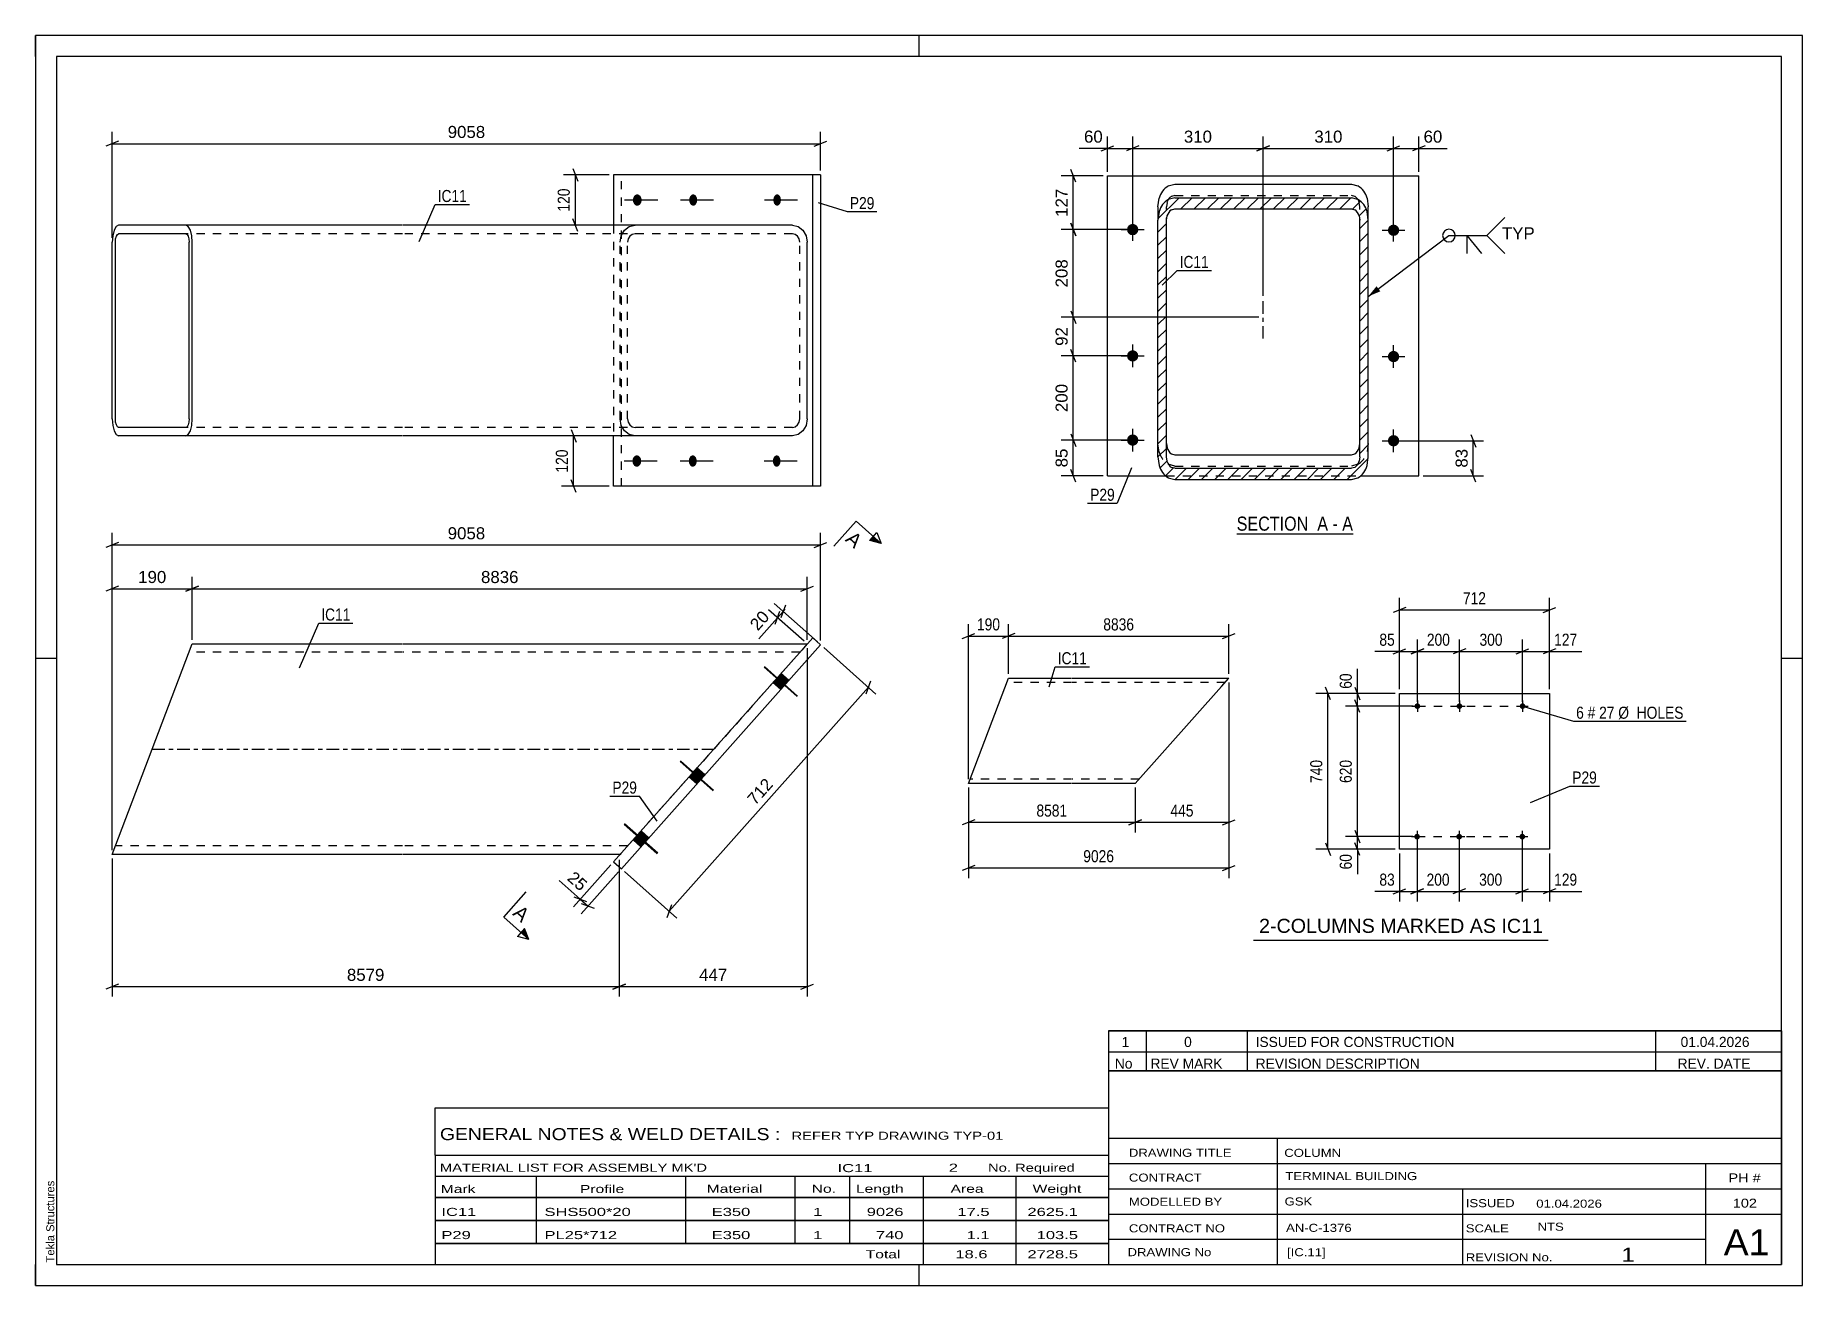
# Paper-space layout 'Layout1' of a CAD drawing. Header units: millimetres. Extents: x 0 to 420, y 0 to 297.
# The model-space entities are those that its viewports show. They can reach past a viewport. Long polylines and large blocks are cut down to what shows.
import ezdxf

# ---------------------------------------------------------------- set-up
doc = ezdxf.new("R2010")
doc.units = ezdxf.units.MM
doc.linetypes.add('DXK_LINE_DOT2', pattern=[3.9198, 1.9599, -1.9599])
doc.linetypes.add('DXK_LINE_DOT3', pattern=[5.9187, 2.979, -0.9799, 0.9799, -0.9799])
doc.layers.add('Viewport layer', color=7, linetype='Continuous', plot=False)
doc.styles.add('Arial', font='ARIAL.TTF', dxfattribs={"height": 0.2})
doc.styles.add('Arial Narrow', font='ARIALN.TTF', dxfattribs={"height": 0.2})

# ---------------------------------------------------------------- blocks, each defined once
blk = doc.blocks.new('Unknown-762328511-1128')
at = {"color": 5, "linetype": 'Continuous'}
for p, q in [((420, 297), (0, 297)), ((0, 297), (0, 0)), ((0, 292), (0, 297)), ((210, 292), (210, 297)), ((420, 0), (420, 297)), ((415, 292), (5, 292)), ((5, 292), (5, 5)), ((415, 5), (415, 292)), ((5, 149), (0, 149)), ((420, 149), (415, 149)), ((0, 0), (0, 5)), ((5, 5), (415, 5)), ((210, 0), (210, 5)), ((0, 0), (420, 0))]:
    blk.add_line(p, q, dxfattribs=at)
at = {"color": 174, "linetype": 'Continuous', "style": 'Arial'}
blk.add_text('Tekla Structures', height=1.9102, rotation=90, dxfattribs=at).set_placement((4.5, 5.5))
blk = doc.blocks.new('Unknown-762328511-17 - 1245')
at = {"color": 6, "linetype": 'Continuous'}
blk.add_line((285.5, 178.59), (313.14, 178.59), dxfattribs=at)
at = {"color": 0, "linetype": 'Continuous'}
blk.add_wipeout([(303.6, 179.34), (303.6, 182.84), (285.5, 182.84), (285.5, 179.34)], dxfattribs=at)
at = {"color": 7, "linetype": 'Continuous', "style": 'Arial Narrow'}
blk.add_text('SECTION ', height=3.34, dxfattribs=at).set_placement((285.5, 179.34))
at = {"color": 0, "linetype": 'Continuous'}
blk.add_wipeout([(307.21, 179.34), (307.21, 182.84), (304.65, 182.84), (304.65, 179.34)], dxfattribs=at)
blk.add_wipeout([(309.53, 179.34), (309.53, 182.84), (308.26, 182.84), (308.26, 179.34)], dxfattribs=at)
at = {"color": 7, "linetype": 'Continuous', "style": 'Arial Narrow'}
blk.add_text('A', height=3.34, dxfattribs=at).set_placement((304.65, 179.34))
at = {"color": 0, "linetype": 'Continuous'}
blk.add_wipeout([(313.14, 179.34), (313.14, 182.84), (310.58, 182.84), (310.58, 179.34)], dxfattribs=at)
at = {"color": 7, "linetype": 'Continuous', "style": 'Arial Narrow'}
for s, p in [('-', (308.26, 179.34)), ('A', (310.58, 179.34))]:
    blk.add_text(s, height=3.34, dxfattribs=at).set_placement(p)
blk = doc.blocks.new('Bolt-762328511-1775 - 1773')
at = {"linetype": 'Continuous'}
for points in [[(177.08, 145.28), (175.29, 143.26), (177.15, 141.6), (178.95, 143.62)], [(157.14, 122.87), (155.34, 120.85), (157.21, 119.19), (159, 121.21)], [(143.84, 107.93), (142.04, 105.91), (143.91, 104.25), (145.71, 106.27)]]:
    blk.add_hatch(color=1, dxfattribs=at).paths.add_polyline_path(points)
at = {"color": 1, "linetype": 'Continuous'}
for p, q in [((181.04, 139.95), (173.2, 146.93)), ((177.15, 141.6), (175.29, 143.26)), ((178.95, 143.62), (177.08, 145.28)), ((161.09, 117.54), (153.25, 124.52)), ((159, 121.21), (157.14, 122.87)), ((157.21, 119.19), (155.34, 120.85)), ((147.8, 102.6), (139.95, 109.58)), ((143.91, 104.25), (142.04, 105.91)), ((145.71, 106.27), (143.84, 107.93))]:
    blk.add_line(p, q, dxfattribs=at)
blk = doc.blocks.new('Bolt-762328511-1776 - 1773')
at = {"linetype": 'Continuous'}
for points in [[(177.18, 145.39), (175.39, 143.38), (177.26, 141.72), (179.05, 143.73)], [(157.24, 122.99), (155.44, 120.97), (157.31, 119.31), (159.1, 121.32)], [(143.94, 108.05), (142.15, 106.03), (144.01, 104.37), (145.81, 106.38)]]:
    blk.add_hatch(color=1, dxfattribs=at).paths.add_polyline_path(points)
at = {"color": 1, "linetype": 'Continuous'}
for p, q in [((181.14, 140.06), (173.3, 147.05)), ((177.26, 141.72), (175.39, 143.38)), ((179.05, 143.73), (177.18, 145.39)), ((161.2, 117.66), (153.35, 124.64)), ((159.1, 121.32), (157.24, 122.99)), ((157.31, 119.31), (155.44, 120.97)), ((147.9, 102.72), (140.05, 109.7)), ((144.01, 104.37), (142.15, 106.03)), ((145.81, 106.38), (143.94, 108.05))]:
    blk.add_line(p, q, dxfattribs=at)
blk = doc.blocks.new('Part-762328511-1781 - 1773')
at = {"color": 2, "linetype": 'Continuous'}
for p, q in [((18.26, 102.44), (37.29, 152.44)), ((37.29, 152.44), (87.29, 152.44)), ((87.39, 152.44), (183.46, 152.44)), ((87.29, 102.44), (18.26, 102.44)), ((138.95, 102.44), (87.39, 102.44))]:
    blk.add_line(p, q, dxfattribs=at)
at = {"color": 7, "linetype": 'DXK_LINE_DOT2'}
for p, q in [((183.46, 152.44), (138.95, 102.44)), ((87.29, 150.44), (36.53, 150.44)), ((181.68, 150.44), (87.39, 150.44)), ((87.29, 104.44), (19.02, 104.44)), ((140.73, 104.44), (87.39, 104.44))]:
    blk.add_line(p, q, dxfattribs=at)
at = {"color": 7, "linetype": 'DXK_LINE_DOT3'}
for p, q in [((27.78, 127.44), (87.29, 127.44)), ((87.39, 127.44), (161.2, 127.44))]:
    blk.add_line(p, q, dxfattribs=at)
blk = doc.blocks.new('Part-762328511-1786 - 1773')
at = {"color": 2, "linetype": 'Continuous'}
for p, q in [((184.76, 153.9), (137.39, 100.69)), ((139.26, 99.03), (186.62, 152.24)), ((186.62, 152.24), (184.76, 153.9)), ((137.39, 100.69), (139.26, 99.03))]:
    blk.add_line(p, q, dxfattribs=at)
blk = doc.blocks.new('Part-762328511-1746 - 1738')
at = {"color": 2, "linetype": 'Continuous'}
for p, q in [((18.38, 249.41), (18.26, 247.88)), ((18.26, 205.88), (18.26, 247.88)), ((18.71, 250.71), (18.38, 249.41)), ((19.2, 251.58), (18.71, 250.71)), ((19.02, 247.88), (19.08, 248.65)), ((19.02, 205.88), (19.02, 247.88)), ((19.08, 248.65), (19.25, 249.3)), ((19.78, 251.88), (19.2, 251.58)), ((19.25, 249.3), (19.49, 249.73)), ((19.49, 249.73), (19.78, 249.88)), ((87.29, 251.88), (19.78, 251.88)), ((35.77, 249.88), (19.78, 249.88)), ((36.35, 251.58), (35.77, 251.88)), ((35.77, 249.88), (36.06, 249.73)), ((36.06, 249.73), (36.31, 249.3)), ((36.31, 249.3), (36.47, 248.65)), ((36.85, 250.71), (36.35, 251.58)), ((36.47, 248.65), (36.53, 247.88)), ((36.53, 205.88), (36.53, 247.88)), ((37.18, 249.41), (36.85, 250.71)), ((37.29, 247.88), (37.18, 249.41)), ((37.29, 205.88), (37.29, 247.88)), ((179.9, 251.88), (87.39, 251.88)), ((179.9, 251.88), (181.26, 251.58)), ((181.26, 251.58), (182.41, 250.71)), ((182.41, 250.71), (183.18, 249.41)), ((183.18, 249.41), (183.46, 247.88)), ((183.46, 205.88), (183.46, 247.88)), ((18.26, 205.88), (18.38, 204.35)), ((19.08, 205.12), (19.02, 205.88)), ((36.53, 205.88), (36.47, 205.12)), ((37.18, 204.35), (37.29, 205.88)), ((183.46, 205.88), (183.18, 204.35)), ((18.38, 204.35), (18.71, 203.05)), ((18.71, 203.05), (19.2, 202.19)), ((19.25, 204.47), (19.08, 205.12)), ((19.2, 202.19), (19.78, 201.88)), ((19.49, 204.03), (19.25, 204.47)), ((19.78, 203.88), (19.49, 204.03)), ((35.77, 203.88), (19.78, 203.88)), ((87.29, 201.88), (19.78, 201.88)), ((36.06, 204.03), (35.77, 203.88)), ((35.77, 201.88), (36.35, 202.19)), ((36.31, 204.47), (36.06, 204.03)), ((36.47, 205.12), (36.31, 204.47)), ((36.35, 202.19), (36.85, 203.05)), ((36.85, 203.05), (37.18, 204.35)), ((179.9, 201.88), (87.39, 201.88)), ((181.26, 202.19), (179.9, 201.88)), ((182.41, 203.05), (181.26, 202.19)), ((183.18, 204.35), (182.41, 203.05))]:
    blk.add_line(p, q, dxfattribs=at)
at = {"color": 7, "linetype": 'DXK_LINE_DOT2'}
for p, q in [((87.29, 249.88), (35.77, 249.88)), ((179.9, 249.88), (87.39, 249.88)), ((138.95, 247.88), (139.22, 249.41)), ((138.95, 205.88), (138.95, 247.88)), ((139.22, 249.41), (139.99, 250.71)), ((139.99, 250.71), (141.15, 251.58)), ((140.87, 248.65), (140.73, 247.88)), ((140.73, 205.88), (140.73, 247.88)), ((141.25, 249.3), (140.87, 248.65)), ((141.15, 251.58), (142.51, 251.88)), ((141.83, 249.73), (141.25, 249.3)), ((142.51, 249.88), (141.83, 249.73)), ((180.58, 249.73), (179.9, 249.88)), ((181.15, 249.3), (180.58, 249.73)), ((181.54, 248.65), (181.15, 249.3)), ((181.68, 247.88), (181.54, 248.65)), ((181.68, 205.88), (181.68, 247.88)), ((139.22, 204.35), (138.95, 205.88)), ((140.73, 205.88), (140.87, 205.12)), ((181.54, 205.12), (181.68, 205.88)), ((87.29, 203.88), (35.77, 203.88)), ((179.9, 203.88), (87.39, 203.88)), ((139.99, 203.05), (139.22, 204.35)), ((141.15, 202.19), (139.99, 203.05)), ((140.87, 205.12), (141.25, 204.47)), ((142.51, 201.88), (141.15, 202.19)), ((141.25, 204.47), (141.83, 204.03)), ((141.83, 204.03), (142.51, 203.88)), ((179.9, 203.88), (180.58, 204.03)), ((180.58, 204.03), (181.15, 204.47)), ((181.15, 204.47), (181.54, 205.12))]:
    blk.add_line(p, q, dxfattribs=at)
blk = doc.blocks.new('Bolt-762328511-1740 - 1738')
at = {"linetype": 'Continuous'}
for points in [[(143.98, 195.88), (143.95, 195.6), (143.89, 195.33), (143.78, 195.09), (143.63, 194.88), (143.46, 194.71), (143.26, 194.6), (143.05, 194.54), (142.83, 194.54), (142.62, 194.6), (142.42, 194.71), (142.25, 194.88), (142.1, 195.09), (141.99, 195.33), (141.93, 195.6), (141.9, 195.88), (141.93, 196.16), (141.99, 196.43), (142.1, 196.68), (142.25, 196.88), (142.42, 197.05), (142.62, 197.17), (142.83, 197.22), (143.05, 197.22), (143.26, 197.17), (143.46, 197.05), (143.63, 196.88), (143.78, 196.68), (143.89, 196.43), (143.95, 196.16)], [(157.18, 195.88), (157.15, 195.6), (157.09, 195.33), (157, 195.09), (156.86, 194.88), (156.71, 194.71), (156.53, 194.6), (156.34, 194.54), (156.14, 194.54), (155.95, 194.6), (155.77, 194.71), (155.61, 194.88), (155.48, 195.09), (155.38, 195.33), (155.32, 195.6), (155.3, 195.88), (155.32, 196.16), (155.38, 196.43), (155.48, 196.68), (155.61, 196.88), (155.77, 197.05), (155.95, 197.17), (156.14, 197.22), (156.34, 197.22), (156.53, 197.17), (156.71, 197.05), (156.86, 196.88), (157, 196.68), (157.09, 196.43), (157.15, 196.16)], [(177.08, 195.88), (177.06, 195.6), (177, 195.33), (176.91, 195.09), (176.78, 194.88), (176.63, 194.71), (176.46, 194.6), (176.28, 194.54), (176.09, 194.54), (175.91, 194.6), (175.73, 194.71), (175.58, 194.88), (175.46, 195.09), (175.36, 195.33), (175.31, 195.6), (175.29, 195.88), (175.31, 196.16), (175.36, 196.43), (175.46, 196.68), (175.58, 196.88), (175.73, 197.05), (175.91, 197.17), (176.09, 197.22), (176.28, 197.22), (176.46, 197.17), (176.63, 197.05), (176.78, 196.88), (176.91, 196.68), (177, 196.43), (177.06, 196.16)]]:
    blk.add_hatch(color=1, dxfattribs=at).paths.add_polyline_path(points)
at = {"color": 1, "linetype": 'Continuous'}
for p, q in [((147.8, 195.88), (139.95, 195.88)), ((161.09, 195.88), (153.25, 195.88)), ((181.04, 195.88), (173.2, 195.88))]:
    blk.add_line(p, q, dxfattribs=at)
blk = doc.blocks.new('Bolt-762328511-1741 - 1738')
at = {"linetype": 'Continuous'}
for points in [[(144.08, 257.88), (144.06, 257.6), (143.99, 257.33), (143.88, 257.09), (143.74, 256.88), (143.56, 256.71), (143.36, 256.6), (143.15, 256.54), (142.93, 256.54), (142.72, 256.6), (142.52, 256.71), (142.35, 256.88), (142.21, 257.09), (142.1, 257.33), (142.03, 257.6), (142.01, 257.88), (142.03, 258.16), (142.1, 258.43), (142.21, 258.68), (142.35, 258.88), (142.52, 259.05), (142.72, 259.17), (142.93, 259.22), (143.15, 259.22), (143.36, 259.17), (143.56, 259.05), (143.74, 258.88), (143.88, 258.68), (143.99, 258.43), (144.06, 258.16)], [(157.28, 257.88), (157.26, 257.6), (157.2, 257.33), (157.1, 257.09), (156.97, 256.88), (156.81, 256.71), (156.63, 256.6), (156.44, 256.54), (156.24, 256.54), (156.05, 256.6), (155.87, 256.71), (155.71, 256.88), (155.58, 257.09), (155.48, 257.33), (155.42, 257.6), (155.4, 257.88), (155.42, 258.16), (155.48, 258.43), (155.58, 258.68), (155.71, 258.88), (155.87, 259.05), (156.05, 259.17), (156.24, 259.22), (156.44, 259.22), (156.63, 259.17), (156.81, 259.05), (156.97, 258.88), (157.1, 258.68), (157.2, 258.43), (157.26, 258.16)], [(177.18, 257.88), (177.16, 257.6), (177.11, 257.33), (177.01, 257.09), (176.89, 256.88), (176.73, 256.71), (176.56, 256.6), (176.38, 256.54), (176.19, 256.54), (176.01, 256.6), (175.84, 256.71), (175.69, 256.88), (175.56, 257.09), (175.47, 257.33), (175.41, 257.6), (175.39, 257.88), (175.41, 258.16), (175.47, 258.43), (175.56, 258.68), (175.69, 258.88), (175.84, 259.05), (176.01, 259.17), (176.19, 259.22), (176.38, 259.22), (176.56, 259.17), (176.73, 259.05), (176.89, 258.88), (177.01, 258.68), (177.11, 258.43), (177.16, 258.16)]]:
    blk.add_hatch(color=1, dxfattribs=at).paths.add_polyline_path(points)
at = {"color": 1, "linetype": 'Continuous'}
for p, q in [((147.9, 257.88), (140.05, 257.88)), ((161.2, 257.88), (153.35, 257.88)), ((181.14, 257.88), (173.3, 257.88))]:
    blk.add_line(p, q, dxfattribs=at)
blk = doc.blocks.new('Part-762328511-1751 - 1738')
at = {"color": 2, "linetype": 'Continuous'}
for p, q in [((137.39, 263.88), (137.39, 251.88)), ((186.62, 263.88), (137.39, 263.88)), ((184.76, 189.88), (184.76, 263.88)), ((186.62, 263.88), (186.62, 189.88)), ((137.39, 189.88), (137.39, 201.88)), ((186.62, 189.88), (137.39, 189.88))]:
    blk.add_line(p, q, dxfattribs=at)
at = {"color": 7, "linetype": 'DXK_LINE_DOT2'}
for p, q in [((139.26, 189.88), (139.26, 263.88)), ((137.39, 251.88), (137.39, 201.88))]:
    blk.add_line(p, q, dxfattribs=at)
blk = doc.blocks.new('Part-762328511-1509 - 1503')
at = {"color": 2, "linetype": 'Continuous'}
for p, q in [((324.19, 103.66), (324.19, 140.66)), ((324.19, 140.66), (359.81, 140.66)), ((359.81, 140.66), (359.81, 103.66)), ((359.81, 103.66), (324.19, 103.66))]:
    blk.add_line(p, q, dxfattribs=at)
blk = doc.blocks.new('Bolt-762328511-1542 - 1503')
at = {"linetype": 'Continuous'}
for points in [[(328.44, 138.33, -1), (328.44, 136.98, -1)], [(338.44, 138.33, -1), (338.44, 136.98, -1)], [(353.44, 138.33, -1), (353.44, 136.98, -1)]]:
    blk.add_hatch(color=1, dxfattribs=at).paths.add_polyline_path(points)
at = {"color": 1, "linetype": 'Continuous'}
for p, q in [((328.44, 139.01), (328.44, 136.31)), ((338.44, 139.01), (338.44, 136.31)), ((353.44, 139.01), (353.44, 136.31)), ((327.09, 137.66), (329.79, 137.66)), ((337.09, 137.66), (339.79, 137.66)), ((352.09, 137.66), (354.79, 137.66))]:
    blk.add_line(p, q, dxfattribs=at)
blk = doc.blocks.new('Bolt-762328511-1547 - 1503')
at = {"linetype": 'Continuous'}
for points in [[(328.37, 107.33, -1), (328.37, 105.98, -1)], [(338.37, 107.33, -1), (338.37, 105.98, -1)], [(353.37, 107.33, -1), (353.37, 105.98, -1)]]:
    blk.add_hatch(color=1, dxfattribs=at).paths.add_polyline_path(points)
at = {"color": 1, "linetype": 'Continuous'}
for p, q in [((327.02, 106.66), (329.72, 106.66)), ((328.37, 108.01), (328.37, 105.31)), ((337.02, 106.66), (339.72, 106.66)), ((338.37, 108.01), (338.37, 105.31)), ((352.02, 106.66), (354.72, 106.66)), ((353.37, 108.01), (353.37, 105.31))]:
    blk.add_line(p, q, dxfattribs=at)
blk = doc.blocks.new('Part-762328511-1430 - 1424')
at = {"color": 2, "linetype": 'Continuous'}
for p, q in [((221.76, 119.3), (231.28, 144.3)), ((231.28, 144.3), (246.28, 144.3)), ((246.38, 144.3), (283.63, 144.3)), ((281.85, 142.3), (283.63, 144.3)), ((281.85, 142.3), (261.38, 119.3)), ((246.28, 119.3), (221.76, 119.3)), ((261.38, 119.3), (246.38, 119.3))]:
    blk.add_line(p, q, dxfattribs=at)
at = {"color": 7, "linetype": 'DXK_LINE_DOT2'}
for p, q in [((246.28, 143.3), (230.9, 143.3)), ((282.74, 143.3), (246.38, 143.3)), ((283.49, 144.15), (281.85, 142.3)), ((246.28, 120.3), (222.14, 120.3)), ((262.27, 120.3), (246.38, 120.3))]:
    blk.add_line(p, q, dxfattribs=at)
blk = doc.blocks.new('Bolt-762328511-1280 - 1245')
at = {"linetype": 'Continuous'}
for points in [[(321.43, 250.7, -1), (324.13, 250.7, -1)], [(321.43, 220.7, -1), (324.13, 220.7, -1)], [(321.43, 200.7, -1), (324.13, 200.7, -1)]]:
    blk.add_hatch(color=1, dxfattribs=at).paths.add_polyline_path(points)
at = {"color": 1, "linetype": 'Continuous'}
for p, q in [((322.78, 248), (322.78, 253.4)), ((320.08, 250.7), (325.48, 250.7)), ((322.78, 218), (322.78, 223.4)), ((320.08, 220.7), (325.48, 220.7)), ((322.78, 198), (322.78, 203.4)), ((320.08, 200.7), (325.48, 200.7))]:
    blk.add_line(p, q, dxfattribs=at)
blk = doc.blocks.new('Bolt-762328511-1279 - 1245')
at = {"linetype": 'Continuous'}
for points in [[(259.43, 250.86, -1), (262.13, 250.86, -1)], [(259.43, 220.86, -1), (262.13, 220.86, -1)], [(259.43, 200.86, -1), (262.13, 200.86, -1)]]:
    blk.add_hatch(color=1, dxfattribs=at).paths.add_polyline_path(points)
at = {"color": 1, "linetype": 'Continuous'}
for p, q in [((260.78, 248.16), (260.78, 253.56)), ((258.08, 250.86), (263.48, 250.86)), ((260.78, 218.16), (260.78, 223.56)), ((258.08, 220.86), (263.48, 220.86)), ((260.78, 198.16), (260.78, 203.56)), ((258.08, 200.86), (263.48, 200.86))]:
    blk.add_line(p, q, dxfattribs=at)
blk = doc.blocks.new('Part-762328511-1263 - 1245')
at = {"color": 2, "linetype": 'Continuous'}
for p, q in [((254.78, 192.36), (254.78, 263.6)), ((254.78, 263.6), (328.78, 263.6)), ((328.78, 192.36), (328.78, 263.6)), ((254.78, 192.36), (268.75, 192.36)), ((314.82, 192.36), (328.78, 192.36))]:
    blk.add_line(p, q, dxfattribs=at)
at = {"color": 7, "linetype": 'DXK_LINE_DOT2'}
blk.add_line((268.75, 192.36), (314.82, 192.36), dxfattribs=at)
blk = doc.blocks.new('Part-762328511-1278 - 1245')
at = {"linetype": 'Continuous'}
h = blk.add_hatch(dxfattribs=at)
h.set_pattern_fill('', scale=0.7, style=0, pattern_type=0)
h.set_pattern_definition([(45, (266.7842, 196.8542), (-1.571545, 1.571545), [])])
h.paths.add_polyline_path([(266.78, 253.08), (266.78, 196.85), (267.09, 194.8), (267.96, 193.07), (269.25, 191.91), (270.78, 191.5), (312.78, 191.5), (314.31, 191.91), (315.61, 193.07), (316.48, 194.8), (316.78, 196.85), (316.78, 253.08), (316.48, 255.13), (315.61, 256.87), (314.31, 258.03), (312.78, 258.44), (270.78, 258.44), (269.25, 258.03), (267.96, 256.87), (267.09, 255.13)])
h.paths.add_polyline_path([(269.37, 254.98), (270.02, 255.56), (270.78, 255.76), (312.78, 255.76), (313.55, 255.56), (314.2, 254.98), (314.63, 254.11), (314.78, 253.08), (314.78, 196.85), (314.63, 195.83), (314.2, 194.96), (313.55, 194.38), (312.78, 194.18), (270.78, 194.18), (270.02, 194.38), (269.37, 194.96), (268.94, 195.83), (268.78, 196.85), (268.78, 253.08), (268.94, 254.11)])
at = {"color": 2, "linetype": 'Continuous'}
for p, q in [((269.25, 261.23), (270.78, 261.64)), ((270.78, 261.64), (312.78, 261.64)), ((312.78, 261.64), (314.31, 261.23)), ((266.78, 256.29), (267.09, 258.34)), ((266.78, 256.29), (266.78, 253.08)), ((270.78, 258.44), (269.25, 258.03)), ((270.78, 258.44), (312.78, 258.44)), ((314.31, 258.03), (312.78, 258.44)), ((316.48, 258.34), (316.78, 256.29)), ((316.78, 253.08), (316.78, 256.29)), ((267.09, 255.13), (266.78, 253.08)), ((266.78, 196.85), (266.78, 253.08)), ((268.78, 253.08), (268.94, 254.11)), ((268.78, 196.85), (268.78, 253.08)), ((270.02, 255.56), (270.78, 255.76)), ((270.78, 255.76), (312.78, 255.76)), ((312.78, 255.76), (313.55, 255.56)), ((314.63, 254.11), (314.78, 253.08)), ((314.78, 196.85), (314.78, 253.08)), ((316.78, 253.08), (316.48, 255.13)), ((316.78, 196.85), (316.78, 253.08)), ((268.78, 200.06), (268.94, 199.03)), ((270.02, 197.58), (270.78, 197.38)), ((312.78, 197.38), (313.55, 197.58)), ((314.63, 199.03), (314.78, 200.06)), ((266.78, 196.85), (267.09, 194.8)), ((268.94, 195.83), (268.78, 196.85)), ((270.78, 194.18), (270.02, 194.38)), ((270.78, 197.38), (312.78, 197.38)), ((270.78, 194.18), (312.78, 194.18)), ((313.55, 194.38), (312.78, 194.18)), ((314.78, 196.85), (314.63, 195.83)), ((316.48, 194.8), (316.78, 196.85)), ((269.25, 191.91), (270.78, 191.5)), ((270.78, 191.5), (312.78, 191.5)), ((312.78, 191.5), (314.31, 191.91))]:
    blk.add_line(p, q, dxfattribs=at)
at = {"color": 7, "linetype": 'DXK_LINE_DOT2'}
for p, q in [((268.94, 257.31), (268.78, 256.29)), ((268.78, 196.85), (268.78, 256.29)), ((270.78, 258.96), (270.02, 258.76)), ((270.78, 258.96), (312.78, 258.96)), ((313.55, 258.76), (312.78, 258.96)), ((314.78, 256.29), (314.63, 257.31)), ((314.78, 196.85), (314.78, 256.29)), ((266.78, 196.85), (266.78, 253.08)), ((316.78, 196.85), (316.78, 253.08)), ((267.09, 198.01), (266.78, 200.06)), ((316.78, 200.06), (316.48, 198.01)), ((270.78, 194.7), (269.25, 195.11)), ((270.78, 194.7), (312.78, 194.7)), ((314.31, 195.11), (312.78, 194.7))]:
    blk.add_line(p, q, dxfattribs=at)
at = {"color": 7, "linetype": 'DXK_LINE_DOT3'}
blk.add_line((291.78, 224.97), (291.78, 234.82), dxfattribs=at)
at = {"color": 2, "linetype": 'Continuous'}
for centre, radius, start, end in [((271.82, 257.06), 4.9, 121.5791, 164.9041), ((311.75, 257.06), 4.9, 15.0959, 58.4209), ((271.82, 253.86), 4.9, 121.5791, 164.9041), ((311.75, 253.86), 4.9, 15.0959, 58.4209), ((271.3, 253.47), 2.45, 121.5791, 164.9041), ((312.27, 253.47), 2.45, 15.0959, 58.4209), ((271.3, 199.67), 2.45, 195.0959, 238.4209), ((312.27, 199.67), 2.45, 301.5791, 344.9041), ((271.82, 196.08), 4.9, 195.0959, 238.4209), ((271.3, 196.47), 2.45, 195.0959, 238.4209), ((312.27, 196.47), 2.45, 301.5791, 344.9041), ((311.75, 196.08), 4.9, 301.5791, 344.9041)]:
    blk.add_arc(centre, radius, start, end, dxfattribs=at)
at = {"color": 7, "linetype": 'DXK_LINE_DOT2'}
for centre, radius, start, end in [((271.3, 256.67), 2.45, 121.5791, 164.9041), ((312.27, 256.67), 2.45, 15.0959, 58.4209), ((271.82, 199.29), 4.9, 195.0959, 238.4209), ((311.75, 199.29), 4.9, 301.5791, 344.9041)]:
    blk.add_arc(centre, radius, start, end, dxfattribs=at)
blk = doc.blocks.new('Line-762328511-1675 - 1503')
at = {"color": 1, "linetype": 'DXK_LINE_DOT2'}
blk.add_line((328.37, 106.66), (352.02, 106.66), dxfattribs=at)
blk = doc.blocks.new('Line-762328511-1688 - 1503')
at = {"color": 1, "linetype": 'DXK_LINE_DOT2'}
blk.add_line((328.44, 137.66), (353.44, 137.66), dxfattribs=at)
blk = doc.blocks.new('StraightDimension-762328511-1914 - 1773')
at = {"color": 7, "linetype": 'Continuous'}
for p, q in [((18.26, 103.44), (18.26, 168.4)), ((37.29, 153.44), (37.29, 168.4)), ((19.76, 166.15), (16.76, 164.95)), ((18.26, 165.55), (37.29, 165.55)), ((35.79, 164.95), (38.79, 166.15))]:
    blk.add_line(p, q, dxfattribs=at)
at = {"color": 0}
blk.add_wipeout([(31.71, 166.3), (31.71, 170.5), (23.84, 170.5), (23.84, 166.3)], dxfattribs=at)
at = {"color": 3, "style": 'Arial'}
blk.add_text('190', height=2.865, dxfattribs=at).set_placement((24.44, 166.9))
blk = doc.blocks.new('StraightDimension-762328511-1796 - 1773')
at = {"color": 7, "linetype": 'Continuous'}
for p, q in [((182.68, 153.07), (174.27, 160.55)), ((185.88, 152.9), (175.6, 162.05)), ((175.85, 157.14), (176.95, 160.18)), ((176.4, 158.66), (177.73, 160.15)), ((178.28, 161.67), (177.18, 158.63)), ((177.73, 160.15), (178.21, 160.69))]:
    blk.add_line(p, q, dxfattribs=at)
at = {"color": 0}
blk.add_wipeout([(175.49, 158.77), (172.36, 161.56), (168.6, 157.34), (171.74, 154.55)], dxfattribs=at)
at = {"color": 7, "linetype": 'Continuous'}
blk.add_line((176.4, 158.66), (171.95, 153.66), dxfattribs=at)
blk.add_line((176.4, 158.66), (171.95, 153.66), dxfattribs=at)
at = {"color": 3, "style": 'Arial'}
blk.add_text('20', height=2.865, rotation=48.329, dxfattribs=at).set_placement((171.69, 155.39))
blk = doc.blocks.new('StraightDimension-762328511-1804 - 1773')
at = {"color": 7, "linetype": 'Continuous'}
for p, q in [((187.37, 151.57), (199.77, 140.53)), ((197.43, 140.61), (198.53, 143.65)), ((150.62, 88.92), (197.98, 142.13)), ((140.01, 98.36), (152.41, 87.32)), ((151.17, 90.44), (150.07, 87.4))]:
    blk.add_line(p, q, dxfattribs=at)
at = {"color": 0}
blk.add_wipeout([(176.36, 118.96), (173.22, 121.75), (167.99, 115.87), (171.12, 113.08)], dxfattribs=at)
at = {"color": 3, "style": 'Arial'}
blk.add_text('712', height=2.865, rotation=48.329, dxfattribs=at).set_placement((171.07, 113.93))
blk = doc.blocks.new('StraightDimension-762328511-1816 - 1773')
at = {"color": 7, "linetype": 'Continuous'}
for p, q in [((136.73, 99.94), (127.88, 90.01)), ((138.59, 98.28), (129.75, 88.35)), ((127.96, 92.35), (131, 91.25)), ((129.48, 91.8), (131.35, 90.14)), ((132.87, 89.59), (129.83, 90.69))]:
    blk.add_line(p, q, dxfattribs=at)
at = {"color": 0}
blk.add_wipeout([(129.59, 92.71), (132.38, 95.85), (128.16, 99.6), (125.37, 96.46)], dxfattribs=at)
at = {"color": 7, "linetype": 'Continuous'}
blk.add_line((129.48, 91.8), (124.48, 96.25), dxfattribs=at)
blk.add_line((129.48, 91.8), (124.48, 96.25), dxfattribs=at)
at = {"color": 3, "style": 'Arial'}
blk.add_text('25', height=2.865, rotation=-41.6712, dxfattribs=at).set_placement((126.21, 96.51))
blk = doc.blocks.new('StraightDimension-762328511-1925 - 1773')
at = {"color": 7, "linetype": 'Continuous'}
for p, q in [((37.29, 153.44), (37.29, 168.4)), ((183.43, 153.41), (183.43, 168.4)), ((38.79, 166.15), (35.79, 164.95)), ((37.29, 165.55), (183.43, 165.55)), ((181.93, 164.95), (184.93, 166.15))]:
    blk.add_line(p, q, dxfattribs=at)
at = {"color": 0}
blk.add_wipeout([(115.41, 166.3), (115.41, 170.5), (105.31, 170.5), (105.31, 166.3)], dxfattribs=at)
at = {"color": 3, "style": 'Arial'}
blk.add_text('8836', height=2.865, dxfattribs=at).set_placement((105.91, 166.9))
blk = doc.blocks.new('StraightDimension-762328511-1935 - 1773')
at = {"color": 7, "linetype": 'Continuous'}
for p, q in [((19.76, 176.54), (16.76, 175.34)), ((18.26, 103.44), (18.26, 178.79)), ((185.12, 175.34), (188.12, 176.54)), ((186.62, 153.24), (186.62, 178.79)), ((18.26, 175.94), (186.62, 175.94))]:
    blk.add_line(p, q, dxfattribs=at)
at = {"color": 0}
blk.add_wipeout([(107.49, 176.69), (107.49, 180.89), (97.4, 180.89), (97.4, 176.69)], dxfattribs=at)
at = {"color": 3, "style": 'Arial'}
blk.add_text('9058', height=2.865, dxfattribs=at).set_placement((98, 177.29))
blk = doc.blocks.new('StraightDimension-762328511-1946 - 1773')
at = {"color": 7, "linetype": 'Continuous'}
for p, q in [((18.26, 101.44), (18.26, 68.65)), ((138.72, 101.18), (138.72, 68.65)), ((19.76, 71.65), (16.76, 70.45)), ((137.22, 70.45), (140.22, 71.65)), ((18.26, 71.05), (138.72, 71.05))]:
    blk.add_line(p, q, dxfattribs=at)
at = {"color": 0}
blk.add_wipeout([(83.54, 71.8), (83.54, 76), (73.44, 76), (73.44, 71.8)], dxfattribs=at)
at = {"color": 3, "style": 'Arial'}
blk.add_text('8579', height=2.865, dxfattribs=at).set_placement((74.04, 72.4))
blk = doc.blocks.new('StraightDimension-762328511-1954 - 1773')
at = {"color": 7, "linetype": 'Continuous'}
for p, q in [((183.43, 151.41), (183.43, 68.65)), ((138.72, 101.18), (138.72, 68.65)), ((140.22, 71.65), (137.22, 70.45)), ((181.93, 70.45), (184.93, 71.65)), ((138.72, 71.05), (183.43, 71.05))]:
    blk.add_line(p, q, dxfattribs=at)
at = {"color": 0}
blk.add_wipeout([(165.01, 71.8), (165.01, 76), (157.14, 76), (157.14, 71.8)], dxfattribs=at)
at = {"color": 3, "style": 'Arial'}
blk.add_text('447', height=2.865, dxfattribs=at).set_placement((157.74, 72.4))
blk = doc.blocks.new('StraightDimension-762328511-1766 - 1738')
at = {"color": 7, "linetype": 'Continuous'}
for p, q in [((136.39, 201.88), (125.05, 201.88)), ((127.3, 203.38), (128.5, 200.38)), ((127.9, 189.88), (127.9, 201.88)), ((136.39, 189.88), (125.05, 189.88)), ((128.5, 188.38), (127.3, 191.38))]:
    blk.add_line(p, q, dxfattribs=at)
at = {"color": 0}
blk.add_wipeout([(127.15, 199.22), (122.95, 199.22), (122.95, 192.54), (127.15, 192.54)], dxfattribs=at)
at = {"color": 3, "style": 'Arial Narrow'}
blk.add_text('120', height=2.863, rotation=90.0002, dxfattribs=at).set_placement((126.55, 193.14))
blk = doc.blocks.new('StraightDimension-762328511-1754 - 1738')
at = {"color": 7, "linetype": 'Continuous'}
for p, q in [((18.26, 248.88), (18.26, 274.12)), ((186.62, 264.88), (186.62, 274.12)), ((19.76, 271.87), (16.76, 270.67)), ((18.26, 271.27), (186.62, 271.27)), ((185.12, 270.67), (188.12, 271.87))]:
    blk.add_line(p, q, dxfattribs=at)
at = {"color": 0}
blk.add_wipeout([(107.49, 272.02), (107.49, 276.22), (97.4, 276.22), (97.4, 272.02)], dxfattribs=at)
at = {"color": 3, "style": 'Arial'}
blk.add_text('9058', height=2.865, dxfattribs=at).set_placement((98, 272.62))
blk = doc.blocks.new('StraightDimension-762328511-1761 - 1738')
at = {"color": 7, "linetype": 'Continuous'}
for p, q in [((127.75, 265.38), (128.95, 262.38)), ((136.39, 263.88), (125.5, 263.88)), ((128.35, 251.88), (128.35, 263.88)), ((128.95, 250.38), (127.75, 253.38)), ((136.39, 251.88), (125.5, 251.88))]:
    blk.add_line(p, q, dxfattribs=at)
at = {"color": 0}
blk.add_wipeout([(127.6, 261.22), (123.4, 261.22), (123.4, 254.54), (127.6, 254.54)], dxfattribs=at)
at = {"color": 3, "style": 'Arial Narrow'}
blk.add_text('120', height=2.863, rotation=90.0002, dxfattribs=at).set_placement((127, 255.14))
blk = doc.blocks.new('StraightDimension-762328511-3628 - 1503')
at = {"color": 7, "linetype": 'Continuous'}
for p, q in [((338.37, 105.66), (338.37, 91.26)), ((353.37, 105.66), (353.37, 91.26)), ((339.87, 94.26), (336.87, 93.06)), ((338.37, 93.66), (353.37, 93.66)), ((351.87, 93.06), (354.87, 94.26))]:
    blk.add_line(p, q, dxfattribs=at)
at = {"color": 0}
blk.add_wipeout([(349.21, 94.41), (349.21, 98.61), (342.52, 98.61), (342.52, 94.41)], dxfattribs=at)
at = {"color": 3, "style": 'Arial Narrow'}
blk.add_text('300', height=2.863, dxfattribs=at).set_placement((343.12, 95.01))
blk = doc.blocks.new('StraightDimension-762328511-1620 - 1503')
at = {"color": 7, "linetype": 'Continuous'}
for p, q in [((328.37, 105.66), (328.37, 91.26)), ((324.19, 102.66), (324.19, 91.26)), ((322.69, 93.06), (325.69, 94.26)), ((324.19, 93.66), (328.37, 93.66)), ((329.87, 94.26), (326.87, 93.06))]:
    blk.add_line(p, q, dxfattribs=at)
at = {"color": 0}
blk.add_wipeout([(323.67, 94.41), (323.67, 98.61), (318.81, 98.61), (318.81, 94.41)], dxfattribs=at)
at = {"color": 7, "linetype": 'Continuous'}
blk.add_line((324.19, 93.66), (318.29, 93.66), dxfattribs=at)
blk.add_line((324.19, 93.66), (318.29, 93.66), dxfattribs=at)
at = {"color": 3, "style": 'Arial Narrow'}
blk.add_text('83', height=2.863, dxfattribs=at).set_placement((319.41, 95.01))
blk = doc.blocks.new('StraightDimension-762328511-1665 - 1503')
at = {"color": 7, "linetype": 'Continuous'}
for p, q in [((325.69, 161.11), (322.69, 159.91)), ((324.19, 141.66), (324.19, 163.36)), ((324.19, 160.51), (359.81, 160.51)), ((358.31, 159.91), (361.31, 161.11)), ((359.81, 141.66), (359.81, 163.36))]:
    blk.add_line(p, q, dxfattribs=at)
at = {"color": 0}
blk.add_wipeout([(345.34, 161.26), (345.34, 165.46), (338.66, 165.46), (338.66, 161.26)], dxfattribs=at)
at = {"color": 3, "style": 'Arial Narrow'}
blk.add_text('712', height=2.863, dxfattribs=at).set_placement((339.26, 161.86))
blk = doc.blocks.new('StraightDimension-762328511-1549 - 1503')
at = {"color": 7, "linetype": 'Continuous'}
for p, q in [((323.19, 140.66), (311.34, 140.66)), ((313.59, 142.16), (314.79, 139.16)), ((314.79, 136.16), (313.59, 139.16)), ((314.19, 137.66), (314.19, 140.66)), ((327.44, 137.66), (311.34, 137.66))]:
    blk.add_line(p, q, dxfattribs=at)
at = {"color": 0}
blk.add_wipeout([(313.44, 146.04), (309.24, 146.04), (309.24, 141.18), (313.44, 141.18)], dxfattribs=at)
at = {"color": 7, "linetype": 'Continuous'}
blk.add_line((314.19, 140.66), (314.19, 146.56), dxfattribs=at)
blk.add_line((314.19, 140.66), (314.19, 146.56), dxfattribs=at)
at = {"color": 3, "style": 'Arial Narrow'}
blk.add_text('60', height=2.863, rotation=90.0002, dxfattribs=at).set_placement((312.84, 141.78))
blk = doc.blocks.new('StraightDimension-762328511-3650 - 1503')
at = {"color": 7, "linetype": 'Continuous'}
for p, q in [((339.94, 151.26), (336.94, 150.06)), ((338.44, 138.66), (338.44, 153.51)), ((351.94, 150.06), (354.94, 151.26)), ((353.44, 138.66), (353.44, 153.51)), ((338.44, 150.66), (353.44, 150.66))]:
    blk.add_line(p, q, dxfattribs=at)
at = {"color": 0}
blk.add_wipeout([(349.29, 151.41), (349.29, 155.61), (342.6, 155.61), (342.6, 151.41)], dxfattribs=at)
at = {"color": 3, "style": 'Arial Narrow'}
blk.add_text('300', height=2.863, dxfattribs=at).set_placement((343.2, 152.01))
blk = doc.blocks.new('StraightDimension-762328511-1562 - 1503')
at = {"color": 7, "linetype": 'Continuous'}
for p, q in [((314.79, 136.16), (313.59, 139.16)), ((327.44, 137.66), (311.34, 137.66)), ((314.19, 106.66), (314.19, 137.66)), ((327.37, 106.66), (311.34, 106.66)), ((313.59, 108.16), (314.79, 105.16))]:
    blk.add_line(p, q, dxfattribs=at)
at = {"color": 0}
blk.add_wipeout([(313.44, 125.5), (309.24, 125.5), (309.24, 118.81), (313.44, 118.81)], dxfattribs=at)
at = {"color": 3, "style": 'Arial Narrow'}
blk.add_text('620', height=2.863, rotation=90.0002, dxfattribs=at).set_placement((312.84, 119.41))
blk = doc.blocks.new('StraightDimension-762328511-1578 - 1503')
at = {"color": 7, "linetype": 'Continuous'}
for p, q in [((327.37, 106.66), (311.34, 106.66)), ((313.59, 108.16), (314.79, 105.16)), ((314.79, 102.16), (313.59, 105.16)), ((314.19, 103.66), (314.19, 106.66)), ((323.19, 103.66), (311.34, 103.66))]:
    blk.add_line(p, q, dxfattribs=at)
at = {"color": 0}
blk.add_wipeout([(313.44, 103.13), (309.24, 103.13), (309.24, 98.27), (313.44, 98.27)], dxfattribs=at)
at = {"color": 7, "linetype": 'Continuous'}
blk.add_line((314.19, 103.66), (314.19, 97.75), dxfattribs=at)
blk.add_line((314.19, 103.66), (314.19, 97.75), dxfattribs=at)
at = {"color": 3, "style": 'Arial Narrow'}
blk.add_text('60', height=2.863, rotation=90.0002, dxfattribs=at).set_placement((312.84, 98.87))
blk = doc.blocks.new('StraightDimension-762328511-1592 - 1503')
at = {"color": 7, "linetype": 'Continuous'}
for p, q in [((323.19, 140.66), (304.34, 140.66)), ((307.79, 139.16), (306.59, 142.16)), ((307.19, 103.66), (307.19, 140.66)), ((306.59, 105.16), (307.79, 102.16)), ((323.19, 103.66), (304.34, 103.66))]:
    blk.add_line(p, q, dxfattribs=at)
at = {"color": 0}
blk.add_wipeout([(306.44, 125.5), (302.24, 125.5), (302.24, 118.81), (306.44, 118.81)], dxfattribs=at)
at = {"color": 3, "style": 'Arial Narrow'}
blk.add_text('740', height=2.863, rotation=90.0002, dxfattribs=at).set_placement((305.84, 119.41))
blk = doc.blocks.new('StraightDimension-762328511-1603 - 1503')
at = {"color": 7, "linetype": 'Continuous'}
for p, q in [((353.37, 105.66), (353.37, 91.26)), ((359.81, 102.66), (359.81, 91.26)), ((351.87, 93.06), (354.87, 94.26)), ((353.37, 93.66), (359.81, 93.66)), ((361.31, 94.26), (358.31, 93.06))]:
    blk.add_line(p, q, dxfattribs=at)
at = {"color": 0}
blk.add_wipeout([(367.02, 94.41), (367.02, 98.61), (360.34, 98.61), (360.34, 94.41)], dxfattribs=at)
at = {"color": 7, "linetype": 'Continuous'}
blk.add_line((359.81, 93.66), (367.55, 93.66), dxfattribs=at)
blk.add_line((359.81, 93.66), (367.55, 93.66), dxfattribs=at)
at = {"color": 3, "style": 'Arial Narrow'}
blk.add_text('129', height=2.863, dxfattribs=at).set_placement((360.94, 95.01))
blk = doc.blocks.new('StraightDimension-762328511-1634 - 1503')
at = {"color": 7, "linetype": 'Continuous'}
for p, q in [((322.69, 150.06), (325.69, 151.26)), ((324.19, 141.66), (324.19, 153.51)), ((329.94, 151.26), (326.94, 150.06)), ((328.44, 138.66), (328.44, 153.51)), ((324.19, 150.66), (328.44, 150.66))]:
    blk.add_line(p, q, dxfattribs=at)
at = {"color": 0}
blk.add_wipeout([(323.67, 151.41), (323.67, 155.61), (318.81, 155.61), (318.81, 151.41)], dxfattribs=at)
at = {"color": 7, "linetype": 'Continuous'}
blk.add_line((324.19, 150.66), (318.29, 150.66), dxfattribs=at)
blk.add_line((324.19, 150.66), (318.29, 150.66), dxfattribs=at)
at = {"color": 3, "style": 'Arial Narrow'}
blk.add_text('85', height=2.863, dxfattribs=at).set_placement((319.41, 152.01))
blk = doc.blocks.new('StraightDimension-762328511-1651 - 1503')
at = {"color": 7, "linetype": 'Continuous'}
for p, q in [((351.94, 150.06), (354.94, 151.26)), ((353.44, 138.66), (353.44, 153.51)), ((361.31, 151.26), (358.31, 150.06)), ((359.81, 141.66), (359.81, 153.51)), ((353.44, 150.66), (359.81, 150.66))]:
    blk.add_line(p, q, dxfattribs=at)
at = {"color": 0}
blk.add_wipeout([(367.02, 151.41), (367.02, 155.61), (360.34, 155.61), (360.34, 151.41)], dxfattribs=at)
at = {"color": 7, "linetype": 'Continuous'}
blk.add_line((359.81, 150.66), (367.55, 150.66), dxfattribs=at)
blk.add_line((359.81, 150.66), (367.55, 150.66), dxfattribs=at)
at = {"color": 3, "style": 'Arial Narrow'}
blk.add_text('127', height=2.863, dxfattribs=at).set_placement((360.94, 152.01))
blk = doc.blocks.new('StraightDimension-762328511-3626 - 1503')
at = {"color": 7, "linetype": 'Continuous'}
for p, q in [((328.37, 105.66), (328.37, 91.26)), ((338.37, 105.66), (338.37, 91.26)), ((326.87, 93.06), (329.87, 94.26)), ((328.37, 93.66), (338.37, 93.66)), ((339.87, 94.26), (336.87, 93.06))]:
    blk.add_line(p, q, dxfattribs=at)
at = {"color": 0}
blk.add_wipeout([(336.71, 94.41), (336.71, 98.61), (330.02, 98.61), (330.02, 94.41)], dxfattribs=at)
at = {"color": 3, "style": 'Arial Narrow'}
blk.add_text('200', height=2.863, dxfattribs=at).set_placement((330.62, 95.01))
blk = doc.blocks.new('StraightDimension-762328511-3648 - 1503')
at = {"color": 7, "linetype": 'Continuous'}
for p, q in [((326.94, 150.06), (329.94, 151.26)), ((328.44, 138.66), (328.44, 153.51)), ((339.94, 151.26), (336.94, 150.06)), ((338.44, 138.66), (338.44, 153.51)), ((328.44, 150.66), (338.44, 150.66))]:
    blk.add_line(p, q, dxfattribs=at)
at = {"color": 0}
blk.add_wipeout([(336.79, 151.41), (336.79, 155.61), (330.1, 155.61), (330.1, 151.41)], dxfattribs=at)
at = {"color": 3, "style": 'Arial Narrow'}
blk.add_text('200', height=2.863, dxfattribs=at).set_placement((330.7, 152.01))
blk = doc.blocks.new('StraightDimension-762328511-1434 - 1424')
at = {"color": 7, "linetype": 'Continuous'}
for p, q in [((283.63, 143.3), (283.63, 107.67)), ((261.38, 118.3), (261.38, 107.67)), ((262.88, 110.67), (259.88, 109.47)), ((261.38, 110.07), (283.63, 110.07)), ((282.13, 109.47), (285.13, 110.67))]:
    blk.add_line(p, q, dxfattribs=at)
at = {"color": 0}
blk.add_wipeout([(275.84, 110.82), (275.84, 115.02), (269.16, 115.02), (269.16, 110.82)], dxfattribs=at)
at = {"color": 3, "style": 'Arial Narrow'}
blk.add_text('445', height=2.863, dxfattribs=at).set_placement((269.76, 111.42))
blk = doc.blocks.new('StraightDimension-762328511-1447 - 1424')
at = {"color": 7, "linetype": 'Continuous'}
for p, q in [((221.76, 118.3), (221.76, 107.67)), ((261.38, 118.3), (261.38, 107.67)), ((223.26, 110.67), (220.26, 109.47)), ((221.76, 110.07), (261.38, 110.07)), ((259.88, 109.47), (262.88, 110.67))]:
    blk.add_line(p, q, dxfattribs=at)
at = {"color": 0}
blk.add_wipeout([(245.83, 110.82), (245.83, 115.02), (237.31, 115.02), (237.31, 110.82)], dxfattribs=at)
at = {"color": 3, "style": 'Arial Narrow'}
blk.add_text('8581', height=2.863, dxfattribs=at).set_placement((237.91, 111.42))
blk = doc.blocks.new('StraightDimension-762328511-1461 - 1424')
at = {"color": 7, "linetype": 'Continuous'}
for p, q in [((231.28, 145.3), (231.28, 157.15)), ((283.63, 145.3), (283.63, 157.15)), ((232.78, 154.9), (229.78, 153.7)), ((231.28, 154.3), (283.63, 154.3)), ((282.13, 153.7), (285.13, 154.9))]:
    blk.add_line(p, q, dxfattribs=at)
at = {"color": 0}
blk.add_wipeout([(261.71, 155.05), (261.71, 159.25), (253.2, 159.25), (253.2, 155.05)], dxfattribs=at)
at = {"color": 3, "style": 'Arial Narrow'}
blk.add_text('8836', height=2.863, dxfattribs=at).set_placement((253.8, 155.65))
blk = doc.blocks.new('StraightDimension-762328511-1475 - 1424')
at = {"color": 7, "linetype": 'Continuous'}
for p, q in [((221.76, 120.3), (221.76, 157.15)), ((231.28, 145.3), (231.28, 157.15)), ((220.26, 153.7), (223.26, 154.9)), ((221.76, 154.3), (231.28, 154.3)), ((232.78, 154.9), (229.78, 153.7))]:
    blk.add_line(p, q, dxfattribs=at)
at = {"color": 0}
blk.add_wipeout([(229.86, 155.05), (229.86, 159.25), (223.18, 159.25), (223.18, 155.05)], dxfattribs=at)
at = {"color": 3, "style": 'Arial Narrow'}
blk.add_text('190', height=2.863, dxfattribs=at).set_placement((223.78, 155.65))
blk = doc.blocks.new('StraightDimension-762328511-1489 - 1424')
at = {"color": 7, "linetype": 'Continuous'}
for p, q in [((283.63, 143.3), (283.63, 96.83)), ((221.76, 118.3), (221.76, 96.83)), ((223.26, 99.83), (220.26, 98.63)), ((221.76, 99.23), (283.63, 99.23)), ((282.13, 98.63), (285.13, 99.83))]:
    blk.add_line(p, q, dxfattribs=at)
at = {"color": 0}
blk.add_wipeout([(256.95, 99.98), (256.95, 104.18), (248.44, 104.18), (248.44, 99.98)], dxfattribs=at)
at = {"color": 3, "style": 'Arial Narrow'}
blk.add_text('9026', height=2.863, dxfattribs=at).set_placement((249.04, 100.58))
blk = doc.blocks.new('StraightDimension-762328511-1345 - 1245')
at = {"color": 7, "linetype": 'Continuous'}
for p, q in [((254.78, 264.6), (254.78, 273.01)), ((260.78, 251.86), (260.78, 273.01)), ((253.28, 269.56), (256.28, 270.76)), ((254.78, 270.16), (260.78, 270.16)), ((262.28, 270.76), (259.28, 269.56))]:
    blk.add_line(p, q, dxfattribs=at)
at = {"color": 0}
blk.add_wipeout([(254.26, 270.91), (254.26, 275.11), (248.61, 275.11), (248.61, 270.91)], dxfattribs=at)
at = {"color": 7, "linetype": 'Continuous'}
blk.add_line((254.78, 270.16), (248.09, 270.16), dxfattribs=at)
blk.add_line((254.78, 270.16), (248.09, 270.16), dxfattribs=at)
at = {"color": 3, "style": 'Arial'}
blk.add_text('60', height=2.865, dxfattribs=at).set_placement((249.21, 271.51))
blk = doc.blocks.new('StraightDimension-762328511-1358 - 1245')
at = {"color": 7, "linetype": 'Continuous'}
for p, q in [((260.78, 251.86), (260.78, 273.01)), ((291.78, 235.16), (291.78, 273.01)), ((262.28, 270.76), (259.28, 269.56)), ((260.78, 270.16), (291.78, 270.16)), ((290.28, 269.56), (293.28, 270.76))]:
    blk.add_line(p, q, dxfattribs=at)
at = {"color": 0}
blk.add_wipeout([(280.22, 270.91), (280.22, 275.11), (272.35, 275.11), (272.35, 270.91)], dxfattribs=at)
at = {"color": 3, "style": 'Arial'}
blk.add_text('310', height=2.865, dxfattribs=at).set_placement((272.95, 271.51))
blk = doc.blocks.new('StraightDimension-762328511-1374 - 1245')
at = {"color": 7, "linetype": 'Continuous'}
for p, q in [((291.78, 235.16), (291.78, 273.01)), ((322.78, 251.7), (322.78, 273.01)), ((293.28, 270.76), (290.28, 269.56)), ((291.78, 270.16), (322.78, 270.16)), ((321.28, 269.56), (324.28, 270.76))]:
    blk.add_line(p, q, dxfattribs=at)
at = {"color": 0}
blk.add_wipeout([(311.22, 270.91), (311.22, 275.11), (303.35, 275.11), (303.35, 270.91)], dxfattribs=at)
at = {"color": 3, "style": 'Arial'}
blk.add_text('310', height=2.865, dxfattribs=at).set_placement((303.95, 271.51))
blk = doc.blocks.new('StraightDimension-762328511-1390 - 1245')
at = {"color": 7, "linetype": 'Continuous'}
for p, q in [((322.78, 251.7), (322.78, 273.01)), ((328.78, 264.6), (328.78, 273.01)), ((321.28, 269.56), (324.28, 270.76)), ((322.78, 270.16), (328.78, 270.16)), ((330.28, 270.76), (327.28, 269.56))]:
    blk.add_line(p, q, dxfattribs=at)
at = {"color": 0}
blk.add_wipeout([(334.96, 270.91), (334.96, 275.11), (329.31, 275.11), (329.31, 270.91)], dxfattribs=at)
at = {"color": 7, "linetype": 'Continuous'}
blk.add_line((328.78, 270.16), (335.48, 270.16), dxfattribs=at)
blk.add_line((328.78, 270.16), (335.48, 270.16), dxfattribs=at)
at = {"color": 3, "style": 'Arial'}
blk.add_text('60', height=2.865, dxfattribs=at).set_placement((329.91, 271.51))
blk = doc.blocks.new('StraightDimension-762328511-3183 - 1245')
at = {"color": 7, "linetype": 'Continuous'}
for p, q in [((247.27, 262.1), (246.07, 265.1)), ((253.78, 263.6), (243.82, 263.6)), ((246.67, 250.86), (246.67, 263.6)), ((246.07, 252.36), (247.27, 249.36)), ((259.78, 250.86), (243.82, 250.86))]:
    blk.add_line(p, q, dxfattribs=at)
at = {"color": 0}
blk.add_wipeout([(245.92, 261.16), (241.72, 261.16), (241.72, 253.29), (245.92, 253.29)], dxfattribs=at)
at = {"color": 3, "style": 'Arial'}
blk.add_text('127', height=2.865, rotation=90.0002, dxfattribs=at).set_placement((245.32, 253.89))
blk = doc.blocks.new('StraightDimension-762328511-3184 - 1245')
at = {"color": 7, "linetype": 'Continuous'}
for p, q in [((247.27, 249.36), (246.07, 252.36)), ((259.78, 250.86), (243.82, 250.86)), ((246.67, 230.08), (246.67, 250.86)), ((246.07, 231.58), (247.27, 228.58)), ((290.78, 230.08), (243.82, 230.08))]:
    blk.add_line(p, q, dxfattribs=at)
at = {"color": 0}
blk.add_wipeout([(245.92, 244.4), (241.72, 244.4), (241.72, 236.53), (245.92, 236.53)], dxfattribs=at)
at = {"color": 3, "style": 'Arial'}
blk.add_text('208', height=2.865, rotation=90.0002, dxfattribs=at).set_placement((245.32, 237.13))
blk = doc.blocks.new('StraightDimension-762328511-3185 - 1245')
at = {"color": 7, "linetype": 'Continuous'}
for p, q in [((246.07, 231.58), (247.27, 228.58)), ((290.78, 230.08), (243.82, 230.08)), ((246.67, 220.86), (246.67, 230.08)), ((259.78, 220.86), (243.82, 220.86)), ((247.27, 219.36), (246.07, 222.36))]:
    blk.add_line(p, q, dxfattribs=at)
at = {"color": 0}
blk.add_wipeout([(245.92, 228.29), (241.72, 228.29), (241.72, 222.64), (245.92, 222.64)], dxfattribs=at)
at = {"color": 3, "style": 'Arial'}
blk.add_text('92', height=2.865, rotation=90.0002, dxfattribs=at).set_placement((245.32, 223.24))
blk = doc.blocks.new('StraightDimension-762328511-3186 - 1245')
at = {"color": 7, "linetype": 'Continuous'}
for p, q in [((259.78, 220.86), (243.82, 220.86)), ((247.27, 219.36), (246.07, 222.36)), ((246.67, 200.86), (246.67, 220.86)), ((246.07, 202.36), (247.27, 199.36)), ((259.78, 200.86), (243.82, 200.86))]:
    blk.add_line(p, q, dxfattribs=at)
at = {"color": 0}
blk.add_wipeout([(245.92, 214.79), (241.72, 214.79), (241.72, 206.92), (245.92, 206.92)], dxfattribs=at)
at = {"color": 3, "style": 'Arial'}
blk.add_text('200', height=2.865, rotation=90.0002, dxfattribs=at).set_placement((245.32, 207.52))
blk = doc.blocks.new('StraightDimension-762328511-3187 - 1245')
at = {"color": 7, "linetype": 'Continuous'}
for p, q in [((246.07, 202.36), (247.27, 199.36)), ((259.78, 200.86), (243.82, 200.86)), ((246.67, 192.36), (246.67, 200.86)), ((247.27, 190.86), (246.07, 193.86)), ((253.78, 192.36), (243.82, 192.36))]:
    blk.add_line(p, q, dxfattribs=at)
at = {"color": 0}
blk.add_wipeout([(245.92, 199.43), (241.72, 199.43), (241.72, 193.78), (245.92, 193.78)], dxfattribs=at)
at = {"color": 3, "style": 'Arial'}
blk.add_text('85', height=2.865, rotation=90.0002, dxfattribs=at).set_placement((245.32, 194.38))
blk = doc.blocks.new('StraightDimension-762328511-4490 - 1245')
at = {"color": 7, "linetype": 'Continuous'}
for p, q in [((341.13, 202.2), (342.33, 199.2)), ((323.78, 200.7), (344.13, 200.7)), ((341.73, 192.36), (341.73, 200.7)), ((342.33, 190.86), (341.13, 193.86)), ((329.78, 192.36), (344.13, 192.36))]:
    blk.add_line(p, q, dxfattribs=at)
at = {"color": 0}
blk.add_wipeout([(340.98, 199.35), (336.78, 199.35), (336.78, 193.71), (340.98, 193.71)], dxfattribs=at)
at = {"color": 3, "style": 'Arial'}
blk.add_text('83', height=2.865, rotation=90.0002, dxfattribs=at).set_placement((340.38, 194.31))
blk = doc.blocks.new('Unknown-762328511-4622')
at = {"color": 7, "linetype": 'Continuous'}
for p, q in [((255, 51.05), (255, 5)), ((255, 51.05), (415, 51.05)), ((415, 51), (415, 5)), ((255, 35), (415, 35)), ((295.14, 35), (295.14, 5)), ((255, 29), (415, 29)), ((397, 5.05), (397, 29.05)), ((255, 23), (415, 23)), ((339.14, 23), (339.14, 5)), ((255, 17), (415, 17)), ((255, 11), (397, 11)), ((255, 5), (415, 5))]:
    blk.add_line(p, q, dxfattribs=at)
at = {"color": 7, "style": 'Arial Narrow'}
for s, height, width, p in [('DRAWING TITLE', 1.9089, 1.425378, (259.88, 30.61)), ('COLUMN', 1.909, 1.425378, (296.81, 30.59)), ('CONTRACT', 1.909, 1.425378, (259.88, 24.71)), ('TERMINAL BUILDING', 1.9089, 1.425378, (297.06, 25.07)), ('MODELLED BY', 1.9089, 1.425378, (259.88, 18.98)), ('GSK', 1.909, 1.425378, (296.88, 19.04)), ('ISSUED', 1.909, 1.425378, (339.94, 18.64)), ('01.04.2026', 1.909, 1.425378, (356.69, 18.52)), ('CONTRACT NO', 1.9089, 1.425378, (259.88, 12.66)), ('AN-C-1376', 1.909, 1.425378, (297.23, 12.78)), ('SCALE', 1.909, 1.425378, (339.94, 12.65)), ('A1', 6.204, 1.25, (401.24, 7.2)), ('DRAWING No', 1.909, 1.425378, (259.56, 7)), ('[IC.11]', 1.909, 1.425378, (297.46, 6.99)), ('1', 3.34, 1.5, (376.91, 5.68)), ('REVISION No.', 1.9089, 1.425378, (339.94, 5.77))]:
    blk.add_text(s, height=height, dxfattribs=dict(at, width=width)).set_placement(p)
at = {"color": 7, "linetype": 'Continuous', "style": 'Arial Narrow'}
for s, height, width, p in [('PH #', 2.1, 1.42538, (402.4, 24.55)), ('102', 2.1, 1.42538, (403.41, 18.55)), ('NTS', 1.909, 1.425378, (357, 13.05))]:
    blk.add_text(s, height=height, dxfattribs=dict(at, width=width)).set_placement(p)
blk = doc.blocks.new('Unknown-762328511-4623')
at = {"color": 7, "linetype": 'Continuous'}
for p, q in [((255, 60.55), (415, 60.55)), ((415, 60.55), (255, 60.55)), ((255, 60.55), (255, 55.55)), ((264, 60.55), (264, 55.55)), ((288, 60.55), (288, 55.55)), ((385, 60.55), (385, 55.55)), ((415, 60.55), (415, 55.55)), ((255, 55.55), (415, 55.55)), ((255, 55.55), (255, 51.05)), ((255, 55.55), (415, 55.55)), ((264, 55.55), (264, 51.05)), ((288, 55.55), (288, 51.05)), ((385, 55.55), (385, 51.05)), ((415, 55.55), (415, 51.05)), ((415, 51.05), (255, 51.05))]:
    blk.add_line(p, q, dxfattribs=at)
at = {"color": 7, "linetype": 'Continuous', "style": 'Arial Narrow'}
for s, height, width, p in [('1', 2.39, 1.196471, (258.16, 56.7)), ('0', 2.39, 1.196471, (273, 56.7)), ('ISSUED FOR CONSTRUCTION', 2.3861, 1.196471, (290, 56.7)), ('01.04.2026', 2.386, 1.196471, (391, 56.7)), ('No', 2.386, 1.2, (256.54, 51.55)), ('REV MARK', 2.386, 1.2, (265, 51.55)), ('REVISION DESCRIPTION', 2.3861, 1.2, (290, 51.55)), ('REV. DATE', 2.386, 1.2, (390.28, 51.55))]:
    blk.add_text(s, height=height, dxfattribs=dict(at, width=width)).set_placement(p)
blk = doc.blocks.new('Unknown-762328511-4624')
at = {"color": 7, "linetype": 'Continuous'}
for p, q in [((95, 42.25), (255, 42.25)), ((95, 31), (95, 42.25)), ((255, 42.25), (255, 31)), ((95, 31), (255, 31)), ((95, 31), (95, 26)), ((255, 31), (255, 26)), ((95, 26), (255, 26)), ((95, 26), (95, 21)), ((119, 26), (119, 21)), ((154.5, 26), (154.5, 21)), ((180.5, 26), (180.5, 21)), ((193.5, 26), (193.5, 21)), ((211, 26), (211, 21)), ((233, 26), (233, 21)), ((255, 26), (255, 21)), ((95, 21), (255, 21)), ((119, 21), (119, 15.5)), ((154.5, 21), (154.5, 15.5)), ((180.5, 21), (180.5, 15.5)), ((193.5, 21), (193.5, 15.5)), ((211, 21), (211, 15.5)), ((233, 21), (233, 15.5)), ((95, 20.95), (95, 15.55)), ((95, 20.95), (255, 20.95)), ((255, 20.95), (255, 15.55)), ((95, 15.55), (255, 15.55)), ((95, 15.45), (95, 10.05)), ((95, 15.45), (255, 15.45)), ((119, 15.5), (119, 10)), ((154.5, 15.5), (154.5, 10)), ((180.5, 15.5), (180.5, 10)), ((193.5, 15.5), (193.5, 10)), ((211, 15.5), (211, 10)), ((233, 15.5), (233, 10)), ((255, 15.45), (255, 10.05)), ((95, 10.05), (255, 10.05)), ((95, 10), (255, 10)), ((95, 10), (95, 5)), ((211, 10), (211, 5)), ((233, 10), (233, 5)), ((255, 10), (255, 5)), ((95, 5), (255, 5))]:
    blk.add_line(p, q, dxfattribs=at)
at = {"color": 7, "style": 'Arial Narrow'}
for s, height, width, p in [('GENERAL NOTES & WELD DETAILS :', 2.8633, 1.4, (96.15, 34.56)), ('REFER TYP DRAWING TYP-01', 1.9089, 1.6, (179.7, 34.66)), ("MATERIAL LIST FOR ASSEMBLY MK'D", 1.9089, 1.6, (96.15, 27.06)), ('IC11', 1.909, 1.794707, (190.65, 26.97)), ('2', 1.91, 1.794707, (217.08, 27.06)), ('No. Required', 1.9089, 1.6, (226.41, 27.06)), ('Mark', 1.909, 1.7, (96.34, 22)), ('Profile', 1.909, 1.7, (129.41, 22)), ('Material', 1.909, 1.7, (159.54, 22.06)), ('No.', 1.909, 1.7, (184.5, 22.06)), ('Length', 1.909, 1.7, (195, 22.06)), ('Area', 1.909, 1.7, (217.5, 22.06)), ('Weight', 1.909, 1.7, (237, 22.06))]:
    blk.add_text(s, height=height, dxfattribs=dict(at, width=width)).set_placement(p)
at = {"color": 7, "linetype": 'Continuous', "style": 'Arial Narrow'}
for s, height, width, p in [('IC11', 1.909, 1.794707, (96.5, 16.56)), ('SHS500*20', 1.909, 1.794707, (121, 16.56)), ('E350', 1.909, 1.794707, (160.74, 16.56)), ('1', 1.91, 1.794707, (184.86, 16.56)), ('9026', 1.909, 1.794707, (197.58, 16.56)), ('17.5', 1.909, 1.794707, (219.13, 16.56)), ('2625.1', 1.909, 1.794707, (235.77, 16.56)), ('P29', 1.909, 1.794707, (96.5, 11.06)), ('PL25*712', 1.909, 1.794707, (121, 11.06)), ('E350', 1.909, 1.794707, (160.74, 11.06)), ('1', 1.91, 1.794707, (184.86, 11.06)), ('740', 1.909, 1.794707, (199.77, 11.06)), ('1.1', 1.909, 1.794707, (221.32, 11.06)), ('103.5', 1.909, 1.794707, (237.96, 11.06)), ('Total', 1.909, 1.7, (197.33, 6.5)), ('18.6', 1.909, 1.794707, (218.64, 6.5)), ('2728.5', 1.909, 1.794707, (235.77, 6.5))]:
    blk.add_text(s, height=height, dxfattribs=dict(at, width=width)).set_placement(p)
blk = doc.blocks.new('Unknown-762328511-4625')
at = {"color": 7, "linetype": 'Continuous'}
blk.add_line((289.5, 82.05), (359.5, 82.05), dxfattribs=at)
at = {"color": 7, "style": 'Arial'}
blk.add_text('2-COLUMNS MARKED AS IC11', height=3.3428, dxfattribs=at).set_placement((290.82, 83.8))
blk = doc.blocks.new('Mark-762328511-1777 - 1773')
at = {"color": 0}
blk.add_wipeout([(74.89, 157.99), (74.89, 160.99), (67.95, 160.99), (67.95, 157.99)], dxfattribs=at)
blk.add_wipeout([(74.89, 157.99), (74.89, 160.99), (67.95, 160.99), (67.95, 157.99)], dxfattribs=at)
at = {"color": 30, "linetype": 'Continuous'}
for p, q in [((62.77, 146.73), (67.35, 157.39)), ((67.35, 157.39), (75.49, 157.39))]:
    blk.add_line(p, q, dxfattribs=at)
at = {"color": 3, "style": 'Arial Narrow'}
blk.add_text('IC11', height=2.863, dxfattribs=at).set_placement((67.95, 157.99))
blk = doc.blocks.new('Mark-762328511-1782 - 1773')
at = {"color": 0}
blk.add_wipeout([(142.98, 116.88), (142.98, 119.88), (137.13, 119.88), (137.13, 116.88)], dxfattribs=at)
blk.add_wipeout([(142.98, 116.88), (142.98, 119.88), (137.13, 119.88), (137.13, 116.88)], dxfattribs=at)
at = {"color": 30, "linetype": 'Continuous'}
for p in [(136.53, 116.28), (147.77, 110.37)]:
    blk.add_line(p, (143.58, 116.28), dxfattribs=at)
at = {"color": 3, "style": 'Arial Narrow'}
blk.add_text('P29', height=2.863, dxfattribs=at).set_placement((137.13, 116.88))
blk = doc.blocks.new('SectionMark-762328511-1981 - 1773')
at = {"color": 6, "linetype": 'Continuous'}
for p, q in [((199.99, 178.9), (201.02, 176.3)), ((117.28, 82.22), (114.58, 82.95))]:
    blk.add_line(p, q, dxfattribs=at)
at = {"color": 0, "linetype": 'Continuous'}
for points in [[(194.63, 174.96), (196.95, 177.58), (194.63, 179.65), (192.3, 177.03)], [(115.54, 86.11), (117.87, 88.73), (115.54, 90.8), (113.22, 88.18)]]:
    blk.add_wipeout(points, dxfattribs=at)
at = {"linetype": 'Continuous'}
for points in [[(198.32, 177.03), (199.16, 177.96), (201.02, 176.3)], [(115.42, 83.88), (116.25, 84.82), (117.28, 82.22)]]:
    blk.add_hatch(color=6, dxfattribs=at).paths.add_polyline_path(points)
at = {"color": 6, "linetype": 'Continuous'}
for p, q in [((195.05, 181.62), (189.73, 175.64)), ((195.05, 181.62), (201.02, 176.3)), ((198.32, 177.03), (199.99, 178.9)), ((201.02, 176.3), (198.32, 177.03)), ((111.31, 87.54), (116.63, 93.51)), ((111.31, 87.54), (117.28, 82.22)), ((116.25, 84.82), (114.58, 82.95)), ((117.28, 82.22), (116.25, 84.82))]:
    blk.add_line(p, q, dxfattribs=at)
at = {"color": 3, "linetype": 'Continuous', "style": 'Arial'}
for p in [(192.3, 177.03), (113.22, 88.18)]:
    blk.add_text('A', height=3.34, rotation=-41.6712, dxfattribs=at).set_placement(p)
blk = doc.blocks.new('Mark-762328511-1742 - 1738')
at = {"color": 0}
blk.add_wipeout([(102.55, 257.41), (102.55, 260.41), (95.61, 260.41), (95.61, 257.41)], dxfattribs=at)
blk.add_wipeout([(102.55, 257.41), (102.55, 260.41), (95.61, 260.41), (95.61, 257.41)], dxfattribs=at)
at = {"color": 30, "linetype": 'Continuous'}
for p, q in [((91.19, 248.04), (95.01, 256.81)), ((95.01, 256.81), (103.15, 256.81))]:
    blk.add_line(p, q, dxfattribs=at)
at = {"color": 3, "style": 'Arial Narrow'}
blk.add_text('IC11', height=2.863, dxfattribs=at).set_placement((95.61, 257.41))
blk = doc.blocks.new('Mark-762328511-1747 - 1738')
at = {"color": 0}
blk.add_wipeout([(199.4, 255.72), (199.4, 258.72), (193.56, 258.72), (193.56, 255.72)], dxfattribs=at)
blk.add_wipeout([(199.4, 255.72), (199.4, 258.72), (193.56, 258.72), (193.56, 255.72)], dxfattribs=at)
at = {"color": 30, "linetype": 'Continuous'}
for p, q in [((186.01, 257.32), (192.96, 255.12)), ((192.96, 255.12), (200, 255.12))]:
    blk.add_line(p, q, dxfattribs=at)
at = {"color": 3, "style": 'Arial Narrow'}
blk.add_text('P29', height=2.863, dxfattribs=at).set_placement((193.56, 255.72))
blk = doc.blocks.new('Mark-762328511-1505 - 1503')
at = {"color": 0}
blk.add_wipeout([(371.1, 119.27), (371.1, 122.27), (365.25, 122.27), (365.25, 119.27)], dxfattribs=at)
blk.add_wipeout([(371.1, 119.27), (371.1, 122.27), (365.25, 122.27), (365.25, 119.27)], dxfattribs=at)
at = {"color": 30, "linetype": 'Continuous'}
for p, q in [((355.3, 114.8), (364.65, 118.67)), ((364.65, 118.67), (371.7, 118.67))]:
    blk.add_line(p, q, dxfattribs=at)
at = {"color": 3, "style": 'Arial Narrow'}
blk.add_text('P29', height=2.863, dxfattribs=at).set_placement((365.25, 119.27))
blk = doc.blocks.new('MarkSet-762328511-1729 - 1503')
at = {"color": 0}
blk.add_wipeout([(368, 134.67), (368, 137.67), (366.17, 137.67), (366.17, 134.67)], dxfattribs=at)
blk.add_wipeout([(368, 134.67), (368, 137.67), (366.17, 137.67), (366.17, 134.67)], dxfattribs=at)
at = {"color": 7, "linetype": 'Continuous'}
blk.add_line((353.44, 137.66), (365.57, 134.07), dxfattribs=at)
at = {"color": 0}
blk.add_wipeout([(370.73, 134.67), (370.73, 137.67), (368.9, 137.67), (368.9, 134.67)], dxfattribs=at)
blk.add_wipeout([(370.73, 134.67), (370.73, 137.67), (368.9, 137.67), (368.9, 134.67)], dxfattribs=at)
at = {"color": 3, "style": 'Arial Narrow'}
blk.add_text('6', height=2.86, dxfattribs=at).set_placement((366.17, 134.67))
at = {"color": 0}
blk.add_wipeout([(375.28, 134.67), (375.28, 137.67), (371.63, 137.67), (371.63, 134.67)], dxfattribs=at)
blk.add_wipeout([(375.28, 134.67), (375.28, 137.67), (371.63, 137.67), (371.63, 134.67)], dxfattribs=at)
at = {"color": 3, "style": 'Arial Narrow'}
blk.add_text('#', height=2.86, dxfattribs=at).set_placement((368.9, 134.67))
at = {"color": 0}
blk.add_wipeout([(391.71, 134.67), (391.71, 137.67), (376.18, 137.67), (376.18, 134.67)], dxfattribs=at)
blk.add_wipeout([(391.71, 134.67), (391.71, 137.67), (376.18, 137.67), (376.18, 134.67)], dxfattribs=at)
at = {"color": 7, "linetype": 'Continuous'}
blk.add_line((365.57, 134.07), (392.31, 134.07), dxfattribs=at)
at = {"color": 3, "style": 'Arial Narrow'}
for s, p in [('27', (371.63, 134.67)), ('Ø  HOLES', (376.18, 134.67))]:
    blk.add_text(s, height=2.863, dxfattribs=at).set_placement(p)
blk = doc.blocks.new('Mark-762328511-1426 - 1424')
at = {"color": 0}
blk.add_wipeout([(249.9, 147.61), (249.9, 150.61), (242.96, 150.61), (242.96, 147.61)], dxfattribs=at)
blk.add_wipeout([(249.9, 147.61), (249.9, 150.61), (242.96, 150.61), (242.96, 147.61)], dxfattribs=at)
at = {"color": 30, "linetype": 'Continuous'}
for p, q in [((240.93, 142.21), (242.36, 147.01)), ((242.36, 147.01), (250.5, 147.01))]:
    blk.add_line(p, q, dxfattribs=at)
at = {"color": 3, "style": 'Arial Narrow'}
blk.add_text('IC11', height=2.863, dxfattribs=at).set_placement((242.96, 147.61))
blk = doc.blocks.new('Mark-762328511-1274 - 1245')
at = {"color": 0}
blk.add_wipeout([(278.89, 241.75), (278.89, 244.75), (271.94, 244.75), (271.94, 241.75)], dxfattribs=at)
blk.add_wipeout([(278.89, 241.75), (278.89, 244.75), (271.94, 244.75), (271.94, 241.75)], dxfattribs=at)
at = {"color": 30, "linetype": 'Continuous'}
for p, q in [((267.81, 237.62), (271.34, 241.15)), ((271.34, 241.15), (279.49, 241.15))]:
    blk.add_line(p, q, dxfattribs=at)
at = {"color": 3, "style": 'Arial Narrow'}
blk.add_text('IC11', height=2.863, dxfattribs=at).set_placement((271.94, 241.75))
blk = doc.blocks.new('Mark-762328511-1258 - 1245')
at = {"color": 0}
blk.add_wipeout([(256.53, 186.44), (256.53, 189.44), (250.68, 189.44), (250.68, 186.44)], dxfattribs=at)
blk.add_wipeout([(256.53, 186.44), (256.53, 189.44), (250.68, 189.44), (250.68, 186.44)], dxfattribs=at)
at = {"color": 30, "linetype": 'Continuous'}
for p in [(260.54, 194.29), (250.08, 185.84)]:
    blk.add_line(p, (257.13, 185.84), dxfattribs=at)
at = {"color": 3, "style": 'Arial Narrow'}
blk.add_text('P29', height=2.863, dxfattribs=at).set_placement((250.68, 186.44))
blk = doc.blocks.new('WeldMark-762328511-1403 - 1245')
at = {"linetype": 'Continuous'}
blk.add_hatch(color=30, dxfattribs=at).paths.add_polyline_path([(319.63, 236.2), (316.78, 234.99), (318.73, 237.4)])
at = {"color": 30, "linetype": 'Continuous'}
for p, q in [((316.78, 234.99), (335.94, 249.45)), ((335.94, 249.45), (344.94, 249.45))]:
    blk.add_line(p, q, dxfattribs=at)
at = {"color": 3, "linetype": 'Continuous'}
for q in [(343.66, 245.16), (340.23, 245.16)]:
    blk.add_line((340.23, 249.45), q, dxfattribs=at)
for start, end in [(90, 270), (270, 90)]:
    blk.add_arc((335.94, 249.45), 1.5, start, end, dxfattribs=at)
at = {"color": 0, "linetype": 'Continuous'}
blk.add_wipeout([(356.32, 248.55), (356.32, 251.55), (348.54, 251.55), (348.54, 248.55)], dxfattribs=at)
blk.add_wipeout([(356.32, 248.55), (356.32, 251.55), (348.54, 251.55), (348.54, 248.55)], dxfattribs=at)
at = {"color": 3, "linetype": 'Continuous'}
for q in [(349.23, 253.74), (349.23, 245.16)]:
    blk.add_line((344.94, 249.45), q, dxfattribs=at)
at = {"color": 3, "linetype": 'Continuous', "style": 'Arial'}
blk.add_text('TYP', height=2.865, dxfattribs=at).set_placement((348.54, 248.55))

msp = doc.modelspace()

# ---------------------------------------------------------------- block references
for name in ['Unknown-762328511-1128', 'Part-762328511-1751 - 1738', 'Part-762328511-1263 - 1245', 'Part-762328511-1278 - 1245', 'Bolt-762328511-1741 - 1738', 'Bolt-762328511-1279 - 1245', 'Bolt-762328511-1280 - 1245', 'Part-762328511-1746 - 1738', 'Bolt-762328511-1740 - 1738', 'Part-762328511-1781 - 1773', 'Part-762328511-1786 - 1773', 'Bolt-762328511-1776 - 1773', 'Bolt-762328511-1775 - 1773', 'Part-762328511-1430 - 1424', 'Part-762328511-1509 - 1503', 'Bolt-762328511-1542 - 1503', 'Line-762328511-1688 - 1503', 'Bolt-762328511-1547 - 1503', 'Line-762328511-1675 - 1503', 'Unknown-762328511-4625', 'Unknown-762328511-4623', 'Unknown-762328511-4622', 'Unknown-762328511-4624']:
    msp.add_blockref(name, (0, 0))

# ---------------------------------------------------------------- next in the draw order: block references
for name in ['StraightDimension-762328511-1754 - 1738', 'StraightDimension-762328511-1345 - 1245', 'StraightDimension-762328511-1766 - 1738', 'StraightDimension-762328511-4490 - 1245', 'Unknown-762328511-17 - 1245', 'StraightDimension-762328511-1914 - 1773', 'StraightDimension-762328511-1665 - 1503', 'StraightDimension-762328511-1796 - 1773', 'StraightDimension-762328511-1434 - 1424', 'Mark-762328511-1505 - 1503', 'StraightDimension-762328511-1620 - 1503', 'StraightDimension-762328511-3628 - 1503']:
    msp.add_blockref(name, (0, 0))

# ---------------------------------------------------------------- next in the draw order: block references
for name in ['StraightDimension-762328511-1358 - 1245', 'StraightDimension-762328511-1761 - 1738', 'Mark-762328511-1742 - 1738', 'Mark-762328511-1747 - 1738', 'StraightDimension-762328511-1461 - 1424', 'StraightDimension-762328511-3650 - 1503', 'StraightDimension-762328511-1804 - 1773', 'StraightDimension-762328511-1549 - 1503', 'StraightDimension-762328511-1447 - 1424', 'StraightDimension-762328511-1603 - 1503']:
    msp.add_blockref(name, (0, 0))

# ---------------------------------------------------------------- next in the draw order: block references
for name in ['StraightDimension-762328511-1374 - 1245', 'StraightDimension-762328511-3183 - 1245', 'StraightDimension-762328511-1925 - 1773', 'StraightDimension-762328511-1475 - 1424', 'StraightDimension-762328511-1651 - 1503', 'StraightDimension-762328511-1562 - 1503', 'StraightDimension-762328511-1816 - 1773']:
    msp.add_blockref(name, (0, 0))

# ---------------------------------------------------------------- next in the draw order: block references
for name in ['StraightDimension-762328511-1390 - 1245', 'StraightDimension-762328511-3184 - 1245', 'StraightDimension-762328511-1935 - 1773', 'StraightDimension-762328511-1489 - 1424', 'MarkSet-762328511-1729 - 1503', 'StraightDimension-762328511-1578 - 1503']:
    msp.add_blockref(name, (0, 0))

# ---------------------------------------------------------------- next in the draw order: block references
for name in ['WeldMark-762328511-1403 - 1245', 'Mark-762328511-1274 - 1245', 'StraightDimension-762328511-3185 - 1245', 'Mark-762328511-1777 - 1773', 'Mark-762328511-1426 - 1424', 'StraightDimension-762328511-1592 - 1503', 'StraightDimension-762328511-3626 - 1503', 'StraightDimension-762328511-1946 - 1773']:
    msp.add_blockref(name, (0, 0))

# ---------------------------------------------------------------- next in the draw order: block references
for name in ['StraightDimension-762328511-3186 - 1245', 'StraightDimension-762328511-1634 - 1503', 'StraightDimension-762328511-1954 - 1773']:
    msp.add_blockref(name, (0, 0))

# ---------------------------------------------------------------- next in the draw order: block references
for name in ['StraightDimension-762328511-3187 - 1245', 'StraightDimension-762328511-3648 - 1503', 'Mark-762328511-1782 - 1773']:
    msp.add_blockref(name, (0, 0))

# ---------------------------------------------------------------- next in the draw order: block references
for name in ['Mark-762328511-1258 - 1245', 'SectionMark-762328511-1981 - 1773']:
    msp.add_blockref(name, (0, 0))

psp = doc.layouts.get("Layout1")

# ---------------------------------------------------------------- viewports
at = {"layer": 'Viewport layer', "view_target_point": (210, 148.5)}
psp.add_viewport(center=(210, 148.5), size=(420, 297), view_center_point=(0, 0), view_height=297, dxfattribs=at)

doc.saveas('drawing.dxf')
